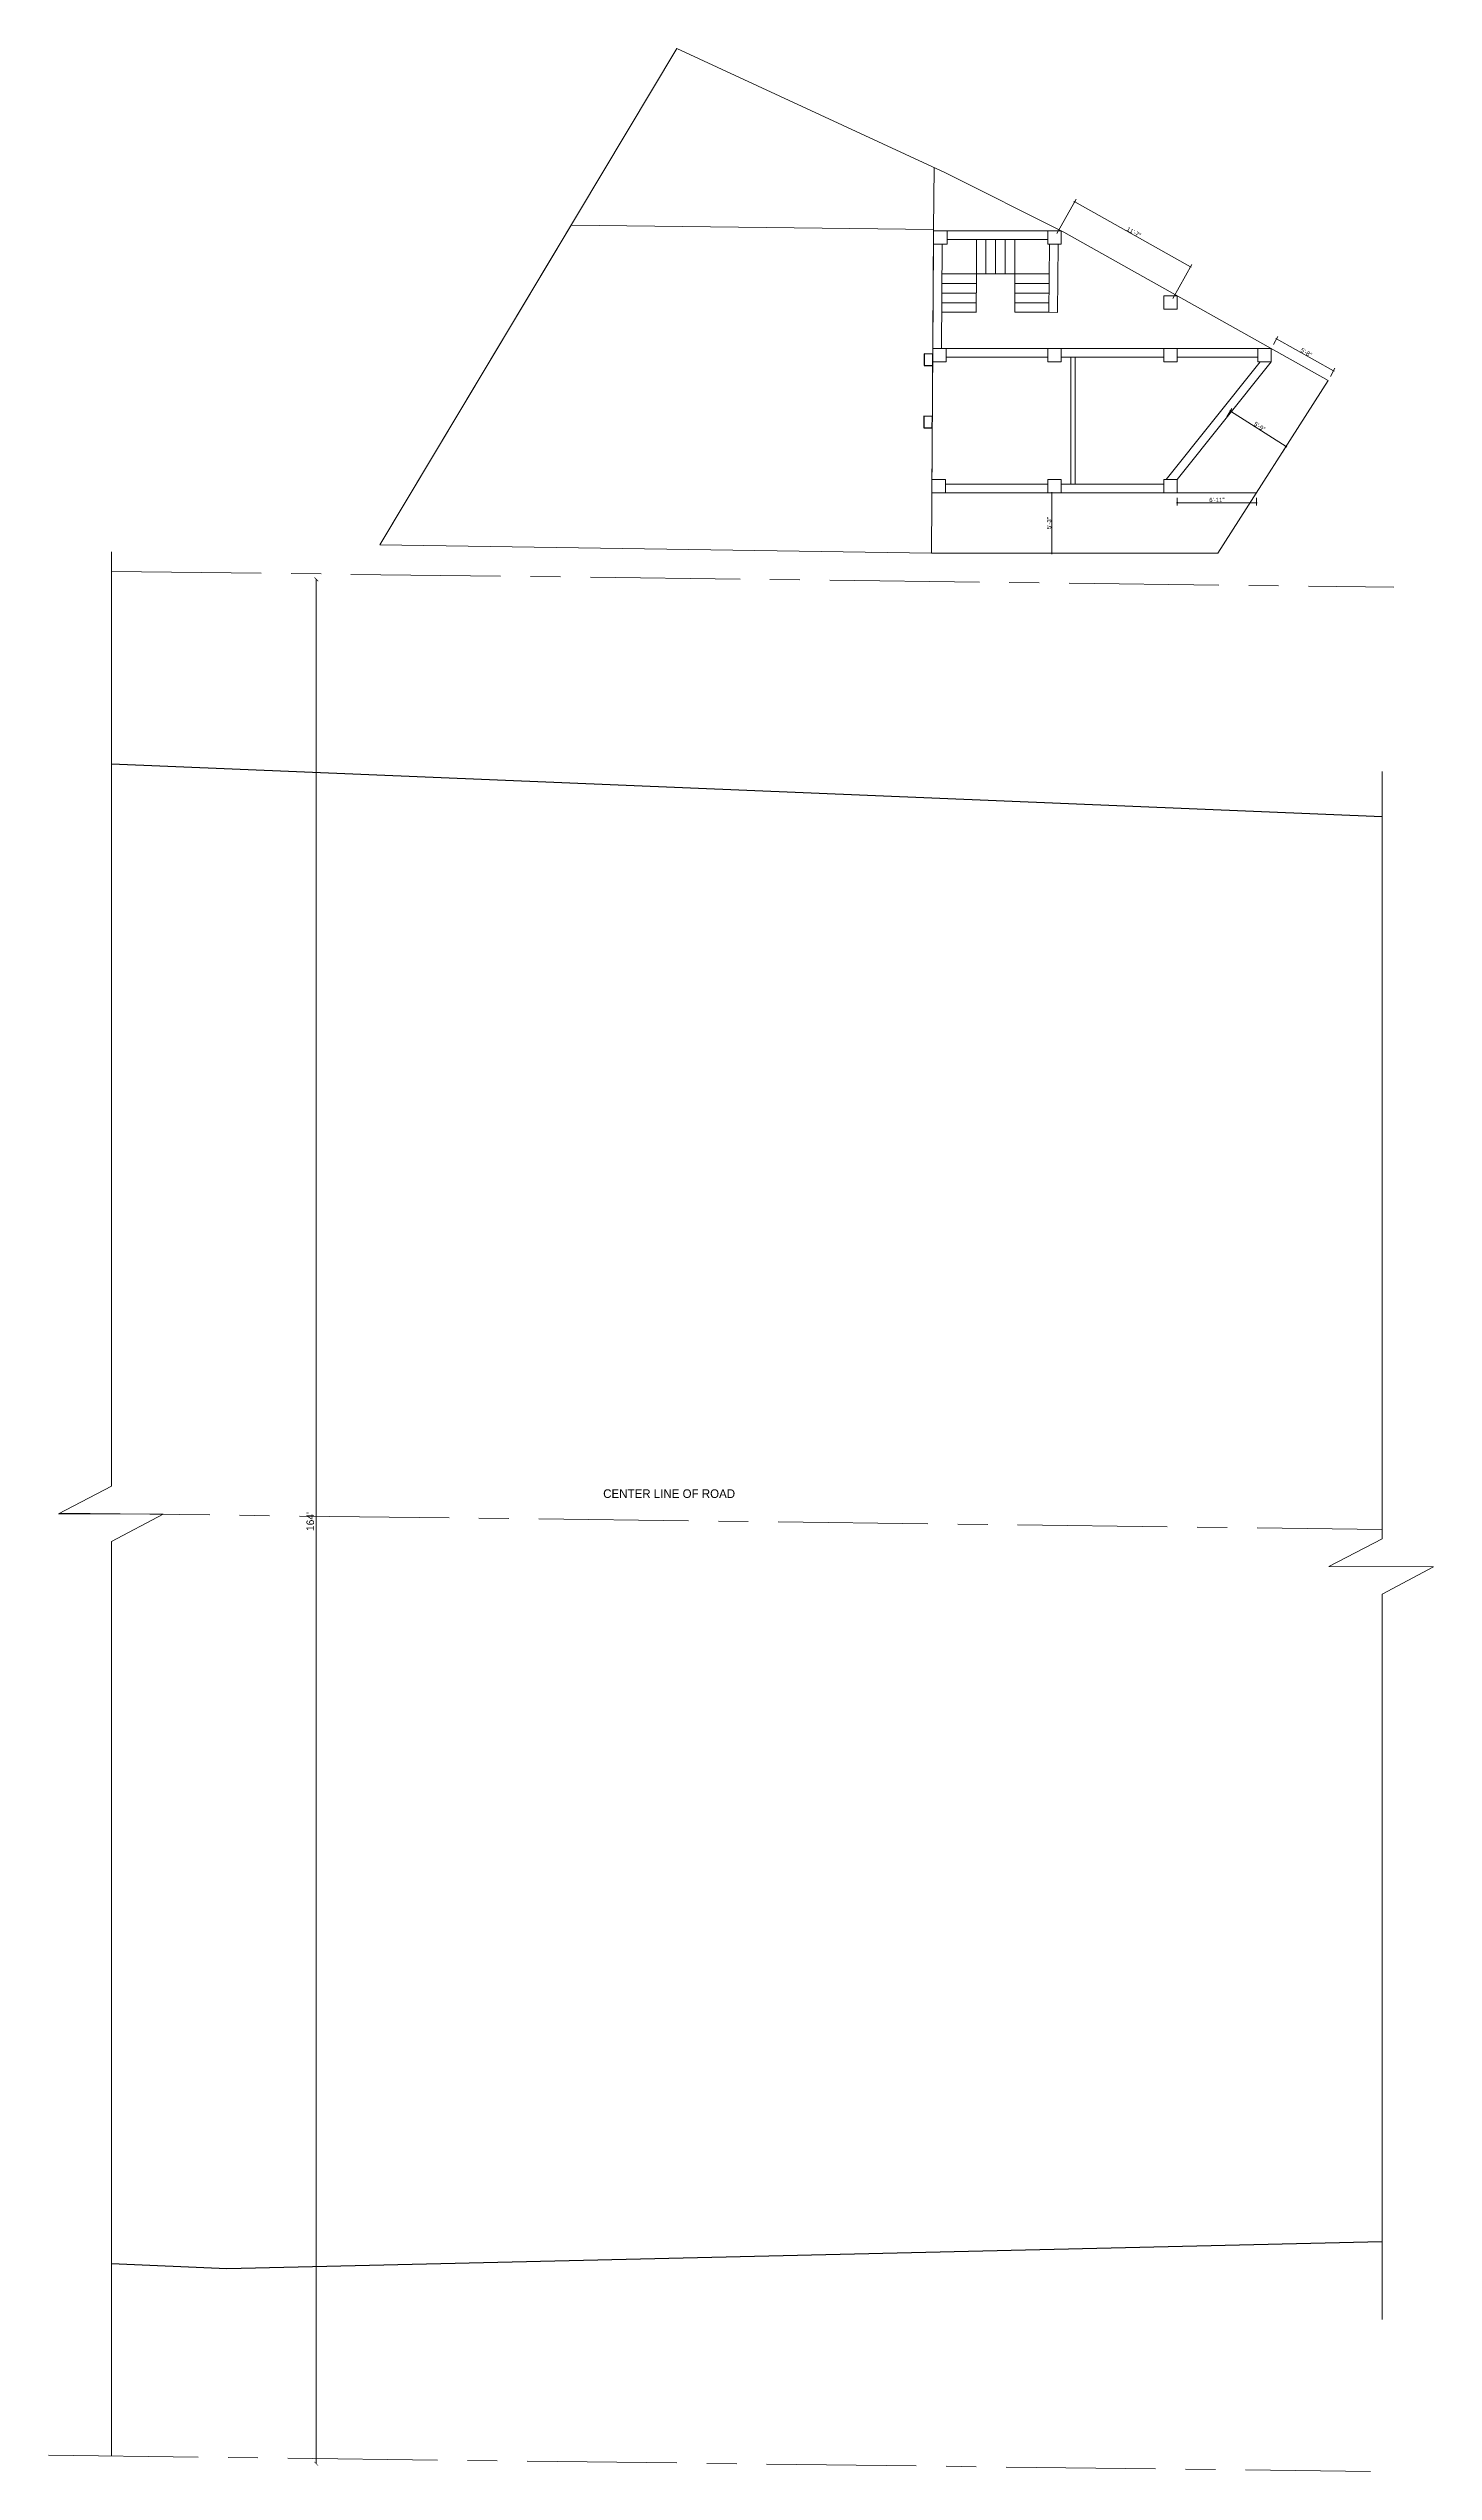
# Model space of a CAD drawing. Header units: inches. Extents: x 4069 to 291496, y -47643 to 12535.
# Drawn here: x 57109 to 58556, y 6206 to 8737 of the extents above; entities that cross this region are included whole.
import ezdxf

# ---------------------------------------------------------------- set-up
doc = ezdxf.new("R2010")
doc.units = ezdxf.units.IN
doc.header["$LTSCALE"] = 5
doc.header["$MEASUREMENT"] = 0
doc.linetypes.add('CENTER', pattern=[2, 1.25, -0.25, 0.25, -0.25])
doc.layers.add('A-WALL', color=7, linetype='Continuous', lineweight=9)
doc.layers.add('DOOR', color=62, linetype='Continuous', lineweight=0)
for name, color, linetype in [('DIM', 5, 'Continuous'), ('TEXT', 6, 'Continuous'), ('WALL', 7, 'Continuous')]:
    doc.layers.add(name, color=color, linetype=linetype)
doc.layers.add('dim line', color=7, linetype='Continuous', lineweight=15, true_color=0xfab2b2)
doc.styles.get("Standard").update_dxf_attribs({"font": 'arial.ttf'})
doc.styles.add('tt', font='stylu.ttf', dxfattribs={"height": 8})
doc.dimstyles.new('Copy(2) of STANDARD', dxfattribs={"dimtxt": 2, "dimasz": 4, "dimexe": 0, "dimexo": 0, "dimgap": 2, "dimtad": 1, "dimdec": 0, "dimzin": 0, "dimdsep": 46, "dimlunit": 3, "dimtxsty": 'tt', "dimblk": 'ARCHTICK', "dimcen": 0.0505, "dimse1": 1, "dimse2": 1, "dimclrd": 5, "dimclre": 5, "dimclrt": 7, "dimadec": 1, "dimazin": 0, "dimtm": 1e-09, "dimtfac": 1, "dimtdec": 0, "dimtofl": 0, "dimtmove": 1, "dimatfit": 3, "dimfxl": 1, "dimtolj": 2, "dimtzin": 0, "dimlwd": 13, "dimarcsym": 0})
doc.dimstyles.new('Standard$0', dxfattribs={"dimtxt": 6, "dimasz": 4, "dimexe": 3, "dimexo": 6, "dimgap": 3, "dimtad": 1, "dimdec": 1, "dimzin": 0, "dimdsep": 46, "dimlunit": 4, "dimtxsty": 'Standard', "dimcen": 0.09, "dimclrd": 6, "dimclre": 6, "dimclrt": 7, "dimadec": 0, "dimazin": 0, "dimtfac": 1, "dimtdec": 1, "dimtix": 1, "dimtofl": 0, "dimtmove": 1, "dimatfit": 3, "dimfxl": 1, "dimtolj": 1, "dimtzin": 0, "dimlwd": 18, "dimlwe": 18, "dimarcsym": 0})

# ---------------------------------------------------------------- blocks, each defined once
blk = doc.blocks.new('_ArchTick')
at = {"color": 0, "linetype": 'ByBlock', "const_width": 0.15}
blk.add_lwpolyline([(-0.5, -0.5), (0.5, 0.5)], dxfattribs=at)
blk = doc.blocks.new('*D1880')
at = {"layer": 'Defpoints', "color": 0, "ltscale": 5, "transparency": 16777216}
for p in [(57844.9, 8182.2), (57389.1, 6214.3), (57820.6, 6214.3)]:
    blk.add_point(p, dxfattribs=at)
at = {"layer": 'DIM', "color": 5, "lineweight": 13, "ltscale": 5, "transparency": 16777216}
blk.add_line((57389.1, 8182.2), (57389.1, 6214.3), dxfattribs=at)
at = {"layer": 'DIM', "color": 5, "lineweight": 13, "ltscale": 5, "transparency": 16777216, "xscale": 4, "yscale": 4, "zscale": 4}
for p, rotation in [((57389.1, 8182.2), 90), ((57389.1, 6214.3), 270)]:
    blk.add_blockref('_ArchTick', p, dxfattribs=dict(at, rotation=rotation))
at = {"layer": 'DIM', "color": 7, "ltscale": 5, "transparency": 16777216, "insert": (57382.9, 7198.2), "char_height": 8, "attachment_point": 5, "rotation": 90, "style": 'tt'}
blk.add_mtext("\\A2;164'", dxfattribs=at)
blk = doc.blocks.new('oblique')
at = {"color": 0, "lineweight": -2}
blk.add_line((0.25, 0.25), (-0.25, -0.25), dxfattribs=at)
at = {"layer": 'dim line', "lineweight": 9}
for p, q in [((-0.4375, 0), (0.4375, 0)), ((0, 0.4375), (0, -0.4375))]:
    blk.add_line(p, q, dxfattribs=at)
blk = doc.blocks.new('*D1882')
at = {"layer": 'A-WALL', "color": 47, "lineweight": 0, "ltscale": 5, "transparency": 16777216}
for p, q in [((58288.2, 8267.4), (58288.2, 8259.2)), ((58370.9, 8267.4), (58370.9, 8259.2))]:
    blk.add_line(p, q, dxfattribs=at)
at = {"layer": 'A-WALL', "color": 33, "lineweight": 0, "ltscale": 5, "transparency": 16777216}
blk.add_line((58288.2, 8262.2), (58370.9, 8262.2), dxfattribs=at)
at = {"layer": 'Defpoints', "color": 0, "ltscale": 5, "transparency": 16777216}
for p in [(58288.2, 8272.4), (58370.9, 8272.4), (58370.9, 8262.2)]:
    blk.add_point(p, dxfattribs=at)
at = {"layer": 'A-WALL', "color": 33, "lineweight": 0, "ltscale": 5, "transparency": 16777216, "xscale": 2, "yscale": 2, "zscale": 2, "rotation": 180}
blk.add_blockref('oblique', (58288.2, 8262.2), dxfattribs=at)
at = {"layer": 'A-WALL', "color": 33, "lineweight": 0, "ltscale": 5, "transparency": 16777216, "xscale": 2, "yscale": 2, "zscale": 2}
blk.add_blockref('oblique', (58370.9, 8262.2), dxfattribs=at)
at = {"layer": 'A-WALL', "color": 7, "ltscale": 5, "transparency": 16777216, "insert": (58329.6, 8265), "char_height": 4.5, "attachment_point": 5}
blk.add_mtext('\\A1;6\'-11"', dxfattribs=at)
blk = doc.blocks.new('_OBLIQUE')
at = {"color": 0, "linetype": 'ByBlock'}
blk.add_line((-0.5, -0.5), (0.5, 0.5), dxfattribs=at)
blk = doc.blocks.new('*D1877')
at = {"layer": 'A-WALL', "color": 47, "lineweight": 0, "ltscale": 5, "transparency": 16777216}
for p, q in [((58155.1, 8272.4), (58154.2, 8272.4)), ((58155.1, 8209.4), (58154.2, 8209.4))]:
    blk.add_line(p, q, dxfattribs=at)
at = {"layer": 'A-WALL', "color": 33, "lineweight": 0, "ltscale": 5, "transparency": 16777216}
blk.add_line((58157.2, 8272.4), (58157.2, 8209.4), dxfattribs=at)
at = {"layer": 'Defpoints', "color": 0, "ltscale": 5, "transparency": 16777216}
for p in [(58160.1, 8272.4, -58.2), (58157.2, 8209.4), (58160.1, 8209.4, -58.2)]:
    blk.add_point(p, dxfattribs=at)
at = {"layer": 'A-WALL', "color": 33, "lineweight": 0, "ltscale": 5, "transparency": 16777216, "xscale": 2, "yscale": 2, "zscale": 2}
for p, rotation in [((58157.2, 8272.4), 90), ((58157.2, 8209.4), 270)]:
    blk.add_blockref('oblique', p, dxfattribs=dict(at, rotation=rotation))
at = {"layer": 'A-WALL', "color": 7, "ltscale": 5, "transparency": 16777216, "insert": (58154.4, 8240.9), "char_height": 4.5, "attachment_point": 5, "rotation": 90}
blk.add_mtext('\\A1;5\'-3"', dxfattribs=at)
blk = doc.blocks.new('*D1878')
at = {"layer": 'A-WALL', "color": 47, "lineweight": 0, "ltscale": 5, "transparency": 16777216}
for p, q in [((58162.6, 8543.4), (58182.5, 8579)), ((58283.7, 8475.5), (58303.6, 8511.1))]:
    blk.add_line(p, q, dxfattribs=at)
at = {"layer": 'A-WALL', "color": 33, "lineweight": 0, "ltscale": 5, "transparency": 16777216}
blk.add_line((58181.1, 8576.4), (58302.1, 8508.5), dxfattribs=at)
at = {"layer": 'Defpoints', "color": 0, "ltscale": 5, "transparency": 16777216}
for p in [(58160.1, 8539, -58.2), (58302.1, 8508.5), (58281.2, 8471.2, -58.2)]:
    blk.add_point(p, dxfattribs=at)
at = {"layer": 'A-WALL', "color": 33, "lineweight": 0, "ltscale": 5, "transparency": 16777216, "xscale": 2, "yscale": 2, "zscale": 2}
for p, rotation in [((58181.1, 8576.4), 150.7325255495522), ((58302.1, 8508.5), 330.7325255495522)]:
    blk.add_blockref('oblique', p, dxfattribs=dict(at, rotation=rotation))
at = {"layer": 'A-WALL', "color": 7, "ltscale": 5, "transparency": 16777216, "insert": (58242.9, 8544.8), "char_height": 4.5, "attachment_point": 5, "rotation": 330.7325}
blk.add_mtext('\\A1;11\'-7"', dxfattribs=at)
blk = doc.blocks.new('*D1879')
at = {"layer": 'A-WALL', "color": 47, "lineweight": 0, "ltscale": 5, "transparency": 16777216}
for p, q in [((58388.7, 8427.5), (58393.4, 8435.9)), ((58448.2, 8394.1), (58452.9, 8402.5))]:
    blk.add_line(p, q, dxfattribs=at)
at = {"layer": 'A-WALL', "color": 33, "lineweight": 0, "ltscale": 5, "transparency": 16777216}
blk.add_line((58391.9, 8433.3), (58451.4, 8399.9), dxfattribs=at)
at = {"layer": 'Defpoints', "color": 0, "ltscale": 5, "transparency": 16777216}
for p in [(58386.2, 8423.1, -58.2), (58445.7, 8389.7, -58.2), (58451.4, 8399.9)]:
    blk.add_point(p, dxfattribs=at)
at = {"layer": 'A-WALL', "color": 33, "lineweight": 0, "ltscale": 5, "transparency": 16777216, "xscale": 2, "yscale": 2, "zscale": 2}
for p, rotation in [((58391.9, 8433.3), 150.6791819765437), ((58451.4, 8399.9), 330.6791819765437)]:
    blk.add_blockref('oblique', p, dxfattribs=dict(at, rotation=rotation))
at = {"layer": 'A-WALL', "color": 7, "ltscale": 5, "transparency": 16777216, "insert": (58423, 8419), "char_height": 4.5, "attachment_point": 5, "rotation": 330.6792}
blk.add_mtext('\\A1;5\'-8"', dxfattribs=at)
blk = doc.blocks.new('*D1886')
at = {"layer": 'A-WALL', "color": 47, "lineweight": 0, "ltscale": 5, "transparency": 16777216}
for p, q in [((58339.9, 8352), (58345.3, 8360.4)), ((58398, 8314.9), (58403.4, 8323.3))]:
    blk.add_line(p, q, dxfattribs=at)
at = {"layer": 'A-WALL', "color": 33, "lineweight": 0, "ltscale": 5, "transparency": 16777216}
blk.add_line((58343.7, 8357.9), (58401.8, 8320.8), dxfattribs=at)
at = {"layer": 'Defpoints', "color": 0, "ltscale": 5, "transparency": 16777216}
for p in [(58337.2, 8347.7, -58.2), (58395.3, 8310.7, -58.2), (58401.8, 8320.8)]:
    blk.add_point(p, dxfattribs=at)
at = {"layer": 'A-WALL', "color": 33, "lineweight": 0, "ltscale": 5, "transparency": 16777216, "xscale": 2, "yscale": 2, "zscale": 2}
for p, rotation in [((58343.7, 8357.9), 147.4840471670188), ((58401.8, 8320.8), 327.4840471670189)]:
    blk.add_blockref('oblique', p, dxfattribs=dict(at, rotation=rotation))
at = {"layer": 'A-WALL', "color": 7, "ltscale": 5, "transparency": 16777216, "insert": (58374.2, 8341.7), "char_height": 4.5, "attachment_point": 5, "rotation": 327.484}
blk.add_mtext('\\A1;5\'-9"', dxfattribs=at)

msp = doc.modelspace()

# ---------------------------------------------------------------- linework, layer by layer
for p, q in [((57175.41783, 7989.57995, -31.2793), (58502.17234, 7934.60523, -59.12383)), ((58502.17234, 6445.8675, 1.516), (57295.76757, 6417.79223, 1.516)), ((57295.76757, 6417.79223, 1.516), (57175.41783, 6422.95883, 1.516))]:
    msp.add_line(p, q)
at = {"layer": 'A-WALL', "ltscale": 5}
for p, q in [((58033.79842, 8547.35725), (58034.22224, 8612.26841)), ((58033.69823, 8532.01265), (58032.98721, 8423.11597)), ((58038.24647, 8532.01265), (58033.69823, 8532.01265)), ((58042.69842, 8532.01265), (58041.98702, 8423.05721)), ((58047.78964, 8546.01265), (58153.14086, 8546.01265)), ((58047.78964, 8537.01265), (58153.14086, 8537.01265)), ((58078.49678, 8501.01265), (58078.49678, 8537.01265)), ((58088.49678, 8501.01265), (58088.49678, 8537.01265)), ((58098.49678, 8501.01265), (58098.49678, 8537.01265)), ((58108.49678, 8501.01265), (58108.49678, 8537.01265)), ((58118.49678, 8501.01265), (58118.49678, 8537.01265)), ((58154.69995, 8532.01265), (58154.23638, 8461.01265)), ((58163.69976, 8531.95389), (58163.23619, 8460.95389)), ((58078.49678, 8501.01265), (58042.49601, 8501.01265)), ((58078.49678, 8491.01265), (58042.49601, 8491.01265)), ((58078.49678, 8481.01265), (58042.49601, 8481.01265)), ((58078.49678, 8501.01265), (58078.23561, 8461.01265)), ((58078.49678, 8501.01265), (58118.49678, 8501.01265)), ((58118.49678, 8501.01265), (58118.49678, 8461.01265)), ((58154.49755, 8501.01265), (58118.49678, 8501.01265)), ((58154.49755, 8491.01265), (58118.49678, 8491.01265)), ((58154.49755, 8481.01265), (58118.49678, 8481.01265)), ((58078.49678, 8471.01265), (58042.49601, 8471.01265)), ((58078.49678, 8461.01265), (58042.49601, 8461.01265)), ((58154.49755, 8471.01265), (58118.49678, 8471.01265)), ((58154.49755, 8461.01265), (58118.49678, 8461.01265)), ((58163.23619, 8460.95389), (58154.49755, 8461.01265)), ((58033.02144, 8418.11597), (58032.98879, 8418.11597)), ((58046.98721, 8414.11597), (58153.14086, 8414.11597)), ((58077.98817, 8423.11597), (58077.98625, 8422.82216)), ((58167.14086, 8414.11597), (58274.20699, 8414.11597)), ((58177.19544, 8414.11597), (58177.19544, 8281.36445)), ((58181.69544, 8414.11597), (58181.69544, 8281.36445)), ((58374.7008, 8409.11597), (58276.69008, 8286.36445)), ((58288.20699, 8414.11597), (58372.2177, 8414.11597)), ((58330.76427, 8209.36445), (58445.71926, 8389.69682)), ((58032.07474, 8281.36445), (58032.0421, 8281.36445)), ((58153.14086, 8281.36445), (58046.09433, 8281.36445)), ((58274.20699, 8281.36445), (58167.14086, 8281.36445)), ((58288.20699, 8272.36445), (58032.00292, 8272.36445)), ((58288.20699, 8272.36445), (58370.92436, 8272.36445)), ((58031.59158, 8209.36445), (58330.76427, 8209.36445))]:
    msp.add_line(p, q, dxfattribs=at)
at = {"layer": 'A-WALL', "linetype": 'CENTER', "ltscale": 25}
for p, q in [((57175.41783, 8190.40722), (58514.29356, 8173.91329)), ((57121.59812, 7206.99558), (58502.17234, 7189.98795)), ((57109.4769, 6223.07024), (58490.05112, 6206.06261))]:
    msp.add_line(p, q, dxfattribs=at)
at = {"layer": 'A-WALL', "ltscale": 5, "elevation": -58.16904}
for points in [[(57765.78196, 8736.54592), (57455.65644, 8218.00834), (58031.59158, 8209.36445), (58330.76427, 8209.36445), (58445.71926, 8389.69682), (58169.62538, 8544.76542), (58046.26029, 8606.69525)], [(58033.78964, 8546.01265), (58047.78964, 8546.01265), (58047.78964, 8532.01265), (58033.78964, 8532.01265)], [(58153.14086, 8546.01265), (58167.14086, 8546.01265), (58167.14086, 8532.01265), (58153.14086, 8532.01265)], [(58274.20699, 8478.16386), (58288.20699, 8478.16386), (58288.20699, 8464.16386), (58274.20699, 8464.16386)], [(58032.00292, 8272.36445), (58032.98721, 8423.11597), (58386.2177, 8423.11597), (58386.2177, 8409.11597), (58288.20699, 8286.36445), (58288.20699, 8272.36445)], [(58032.98721, 8423.11597), (58046.98721, 8423.11597), (58046.98721, 8409.11597), (58032.98721, 8409.11597)], [(58153.14086, 8423.11597), (58167.14086, 8423.11597), (58167.14086, 8409.11597), (58153.14086, 8409.11597)], [(58274.20699, 8423.11597), (58288.20699, 8423.11597), (58288.20699, 8409.11597), (58274.20699, 8409.11597)], [(58372.2177, 8423.11597), (58386.2177, 8423.11597), (58386.2177, 8409.11597), (58372.2177, 8409.11597)], [(58032.09433, 8286.36445), (58046.09433, 8286.36445), (58046.09433, 8272.36445), (58032.09433, 8272.36445)], [(58153.14086, 8286.36445), (58167.14086, 8286.36445), (58167.14086, 8272.36445), (58153.14086, 8272.36445)], [(58274.20699, 8286.36445), (58288.20699, 8286.36445), (58288.20699, 8272.36445), (58274.20699, 8272.36445)]]:
    msp.add_lwpolyline(points, close=True, dxfattribs=at)
at = {"layer": 'A-WALL', "linetype": 'Continuous', "ltscale": 5}
for points, elevation in [([(57175.41783, 8210.88055), (57175.41783, 7235.01007), (57119.82811, 7206.07424), (57229.09105, 7205.82424), (57175.41783, 7177.21527), (57175.41783, 6222.25789)], -31.2793), ([(58502.17234, 7981.45409), (58502.17234, 7180.03535), (58446.58261, 7151.09953), (58555.84555, 7150.84953), (58502.17234, 7122.24056), (58502.17234, 6364.80426)], -59.12383)]:
    msp.add_lwpolyline(points, dxfattribs=dict(at, elevation=elevation))
at = {"layer": 'DOOR', "lineweight": 13, "elevation": -58.16904}
msp.add_lwpolyline([(57455.65644, 8218.00834), (58031.59158, 8209.36445), (58033.79842, 8547.35725), (57655.32309, 8551.85595)], close=True, dxfattribs=at)
at = {"layer": 'WALL', "color": 2, "linetype": 'ByBlock', "ltscale": 5, "elevation": -58.16904}
for points in [[(58023.95017, 8417.47168), (58023.87182, 8405.4717), (58032.87126, 8405.35759), (58032.94962, 8417.35756)], [(58023.52577, 8352.47183), (58023.44742, 8340.47186), (58032.44686, 8340.35775), (58032.52522, 8352.35772)]]:
    msp.add_lwpolyline(points, close=True, dxfattribs=at)

# ---------------------------------------------------------------- texts
at = {"layer": 'TEXT', "lineweight": 70, "style": 'tt'}
msp.add_text('CENTER LINE OF ROAD ', height=9, dxfattribs=at).set_placement((57688.75508, 7222.80047, -58.16904))

# ---------------------------------------------------------------- dimensions: what is measured, and where the dimension line sits
at = {"layer": 'A-WALL', "ltscale": 5}
for p1, p2, distance, picture, middle in [((58160.14086, 8539.01265, -58.16904), (58281.20699, 8471.16386, -58.16904), 42.80554, '*D1878', (58242.94995, 8544.83652)), ((58386.2177, 8423.11597, -58.16904), (58445.71926, 8389.69682, -58.16904), 11.65645, '*D1879', (58423.04661, 8419.00874)), ((58337.21235, 8347.74021, -58.16904), (58395.34918, 8310.6802, -58.16904), 12.01685, '*D1886', (58374.24403, 8341.70235))]:
    dim = msp.add_aligned_dim(p1=p1, p2=p2, distance=distance, dimstyle='Standard$0', override={"dimtxt": 4.5, "dimasz": 2, "dimexo": 5, "dimgap": 0.5, "dimdec": 0, "dimzin": 12, "dimpost": '\\X', "dimblk": 'oblique', "dimcen": 3, "dimclrd": 33, "dimclre": 47, "dimtfac": 0.5, "dimtdec": 0, "dimfxl": 3, "dimlwd": 0, "dimlwe": 0}, dxfattribs=at)
    dim.commit()
    dim.dimension.update_dxf_attribs({"geometry": picture, "text_midpoint": middle})
dim = msp.add_linear_dim(base=(58157.21686, 8209.36445), p1=(58160.14086, 8272.36445, -58.16904), p2=(58160.14086, 8209.36445, -58.16904), angle=90, dimstyle='Standard$0', override={"dimtxt": 4.5, "dimasz": 2, "dimexo": 5, "dimgap": 0.5, "dimdec": 0, "dimzin": 12, "dimpost": '\\X', "dimblk": 'oblique', "dimcen": 3, "dimclrd": 33, "dimclre": 47, "dimtfac": 0.5, "dimtdec": 0, "dimfxl": 3, "dimlwd": 0, "dimlwe": 0}, dxfattribs=at)
dim.commit()
dim.dimension.update_dxf_attribs({"geometry": '*D1877', "text_midpoint": (58154.41775, 8240.86445)})
dim = msp.add_linear_dim(base=(58370.92436, 8262.24844), p1=(58288.20699, 8272.36445), p2=(58370.92436, 8272.36445), dimstyle='Standard$0', override={"dimtxt": 4.5, "dimasz": 2, "dimexo": 5, "dimgap": 0.5, "dimdec": 0, "dimzin": 12, "dimpost": '\\X', "dimblk": 'oblique', "dimcen": 3, "dimclrd": 33, "dimclre": 47, "dimtfac": 0.5, "dimtdec": 0, "dimfxl": 3, "dimlwd": 0, "dimlwe": 0}, dxfattribs=at)
dim.commit()
dim.dimension.update_dxf_attribs({"geometry": '*D1882', "text_midpoint": (58329.56567, 8265.04602)})
at = {"layer": 'DIM', "ltscale": 5}
dim = msp.add_linear_dim(base=(57389.09449, 6214.30958), p1=(57844.85569, 8182.16026), p2=(57820.61326, 6214.30958), angle=90, dimstyle='Copy(2) of STANDARD', dxfattribs=at)
dim.commit()
dim.dimension.update_dxf_attribs({"geometry": '*D1880', "text_midpoint": (57382.91587, 7198.23492)})

doc.saveas('drawing.dxf')
